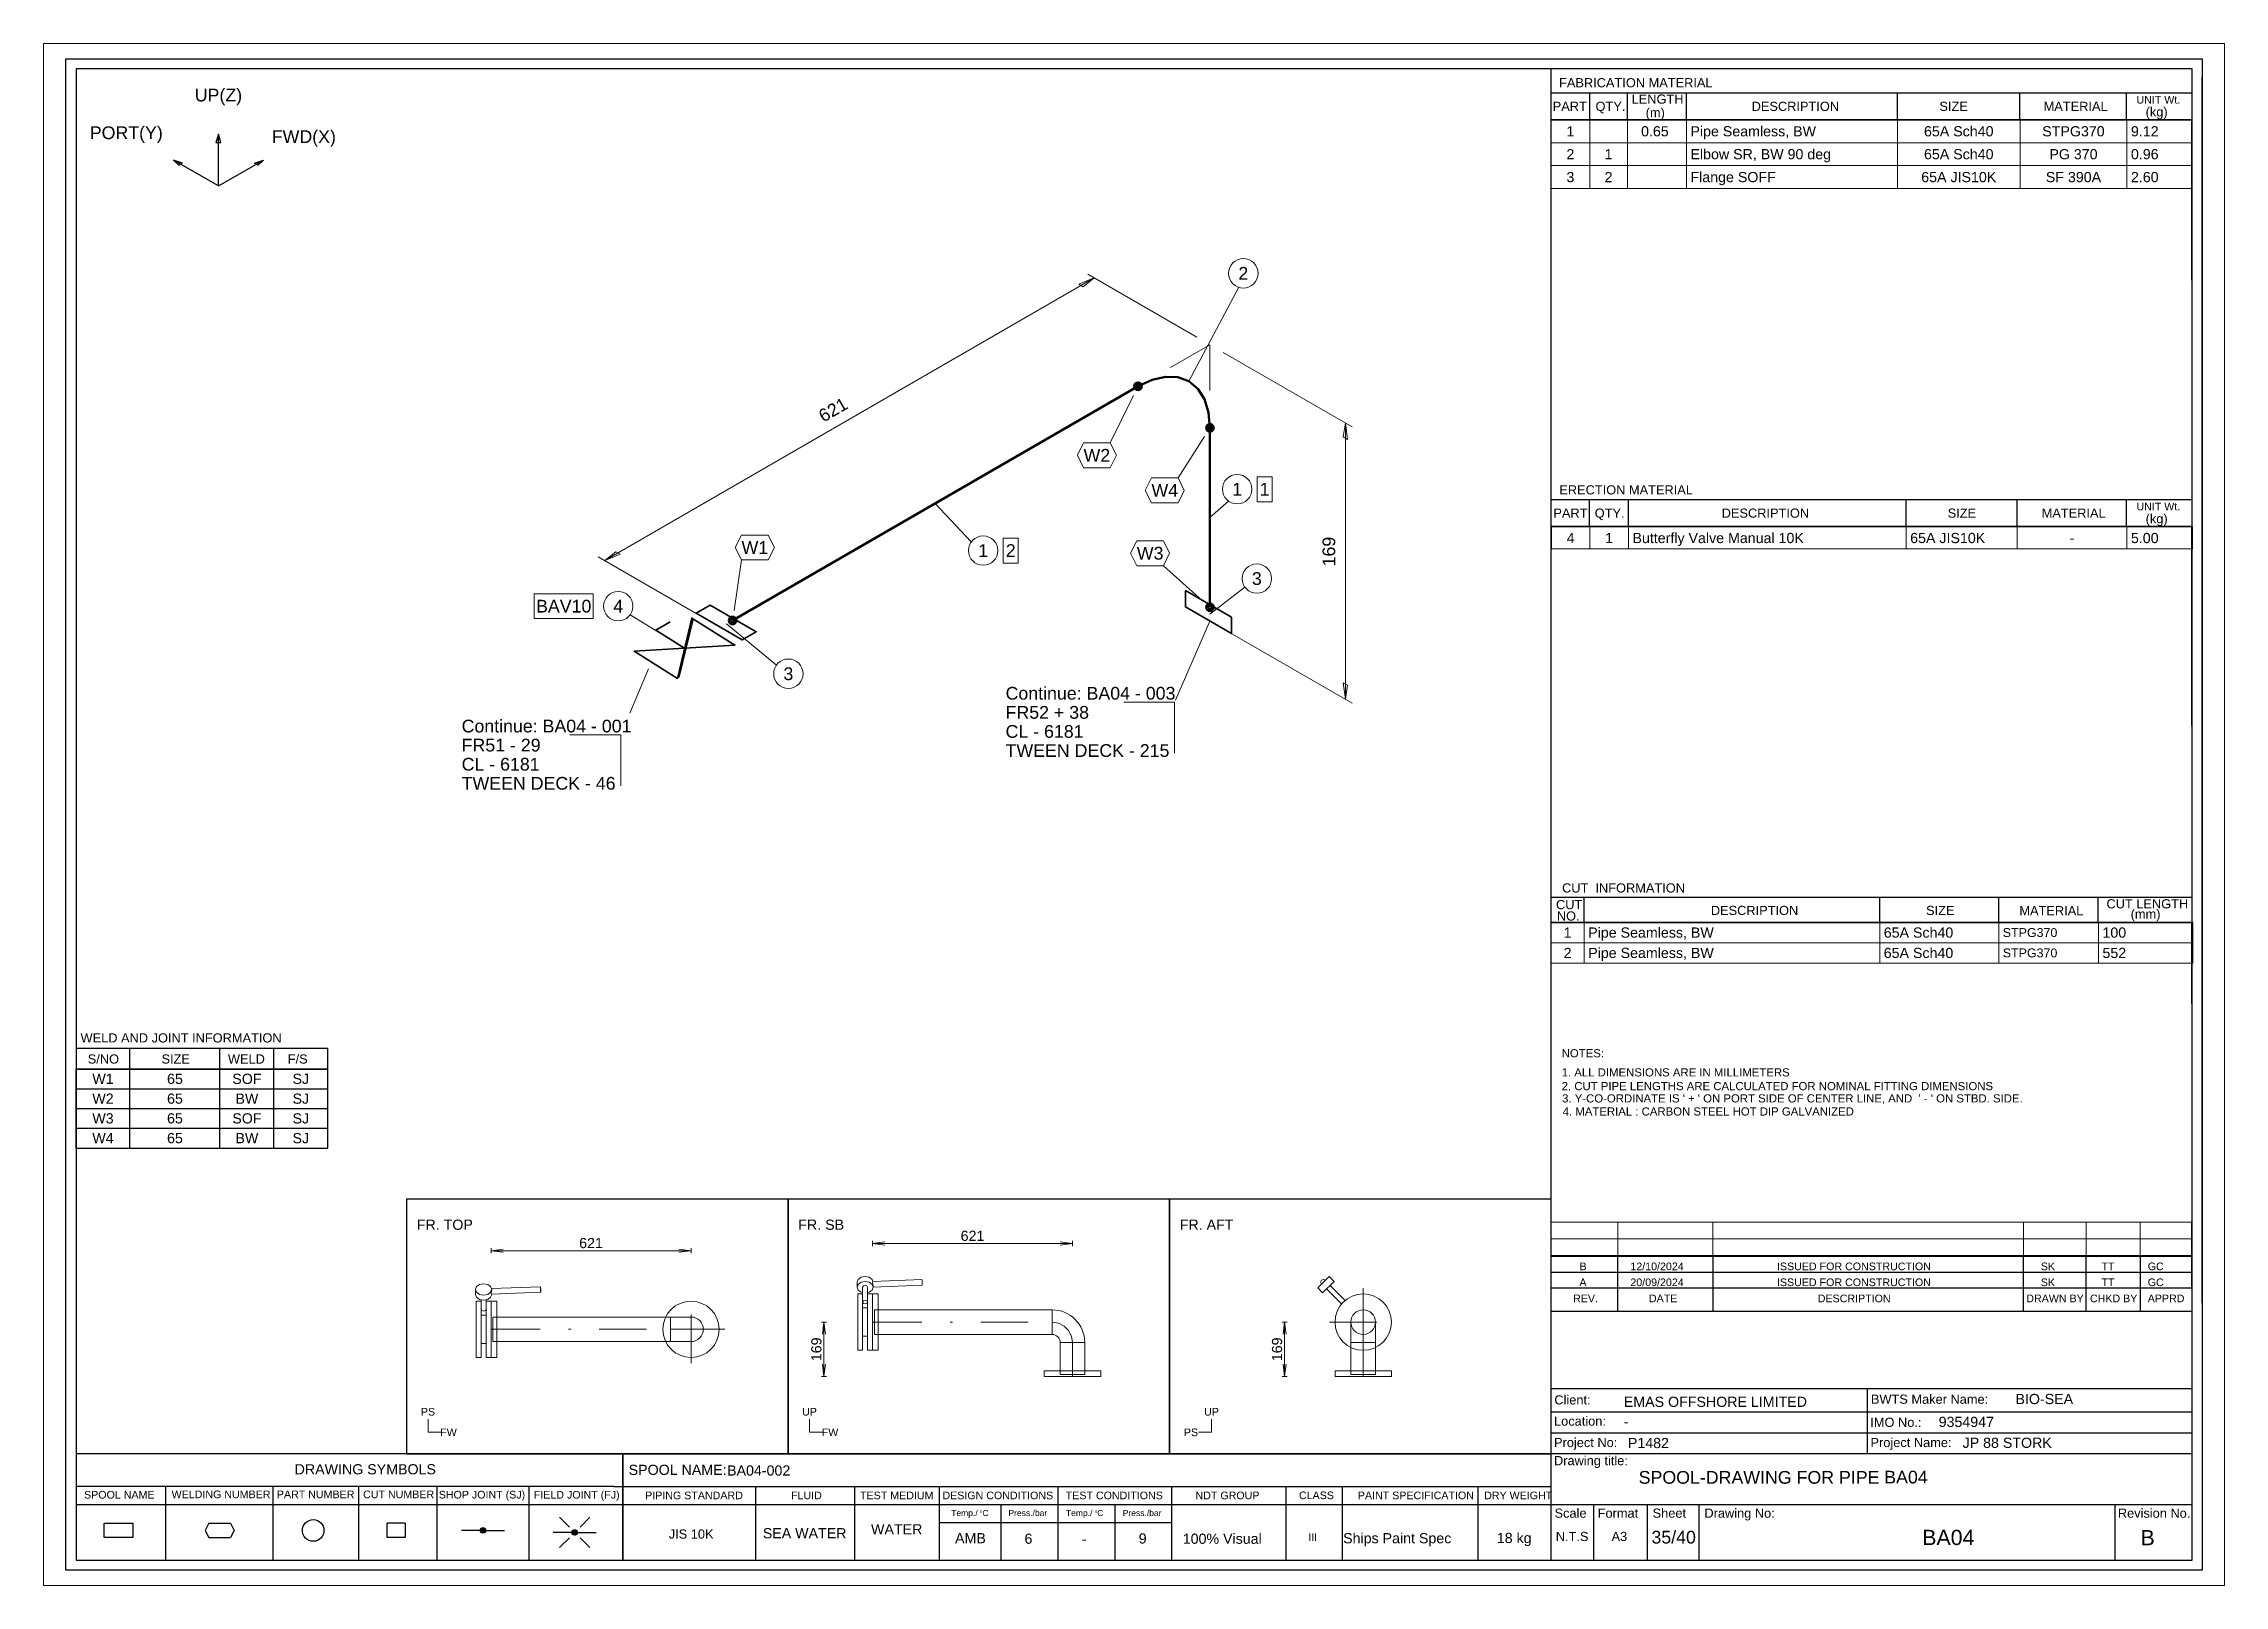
# Paper-space layout 'Layout1' of a CAD drawing. Header units: millimetres. Extents: x -20 to 277, y -7 to 202.
# The model-space entities are those that its viewports show. They can reach past a viewport. Long polylines and large blocks are cut down to what shows.
import ezdxf
from ezdxf.enums import TextEntityAlignment as Align

# ---------------------------------------------------------------- set-up
doc = ezdxf.new("R2010")
doc.units = ezdxf.units.MM
doc.linetypes.add('DOTTED_DASHED5', pattern=[10.0001, 4.444489, -2.666693, 0.222224, -2.666693])
doc.linetypes.add('DOTTED_DASHED6', pattern=[9.99994, 4.444418, -2.666651, 0.222221, -2.666651])
for name, color, linetype in [('FramesFromTables', 40, 'Continuous'), ('I_Coordinates', 11, 'Continuous'), ('I_CutNumbers', 10, 'Continuous'), ('I_Dimensions', 4, 'Continuous'), ('I_OtherComponents', 2, 'Continuous'), ('I_PartNumbers', 9, 'Continuous'), ('I_Pipes', 1, 'Continuous'), ('I_Tags', 8, 'Continuous'), ('SymbolsOnDrawingSheet', 1, 'Continuous'), ('TextFromTables', 2, 'Continuous'), ('TextFromTextBoxes', 2, 'Continuous')]:
    doc.layers.add(name, color=color, linetype=linetype)
doc.styles.add('Cadmatic Default Text', font='arial.ttf')

psp = doc.layouts.get("Layout1")

msp = doc.modelspace()

# ---------------------------------------------------------------- texts
at = {"layer": 'SymbolsOnDrawingSheet', "linetype": 'ByBlock', "lineweight": 25, "style": 'Cadmatic Default Text'}
for s, p in [('UP(Z)', (30, 289.86)), ('PORT(Y)', (11.88, 282.46)), ('FWD(X)', (46.79, 281.7))]:
    msp.add_text(s, height=2.5, dxfattribs=at).set_placement(p, align=Align.MIDDLE_CENTER)
for s, p in [('FR. TOP', (69, 68.9)), ('FR. SB', (144, 68.9)), ('FR. AFT', (219, 68.9))]:
    msp.add_text(s, height=2, dxfattribs=at).set_placement(p, align=Align.TOP_LEFT)
at = {"layer": 'SymbolsOnDrawingSheet', "linetype": 'ByBlock', "lineweight": 13, "style": 'Cadmatic Default Text'}
for p in [(103.25, 64.29), (178.25, 65.71)]:
    msp.add_text('621', height=2, dxfattribs=at).set_placement(p, align=Align.MIDDLE_CENTER)
for p in [(147.55, 43.41), (238.12, 43.41)]:
    msp.add_text('169', height=2, rotation=90, dxfattribs=at).set_placement(p, align=Align.MIDDLE_CENTER)
at = {"layer": 'SymbolsOnDrawingSheet', "linetype": 'ByBlock', "lineweight": 18, "style": 'Cadmatic Default Text'}
for s, p in [('PS', (71.2, 31.14)), ('UP', (146.2, 31.14)), ('UP', (225.24, 31.14)), ('FW', (75.24, 27.1)), ('FW', (150.24, 27.1)), ('PS', (221.2, 27.1))]:
    msp.add_text(s, height=1.5, dxfattribs=at).set_placement(p, align=Align.MIDDLE_CENTER)

# ---------------------------------------------------------------- blocks, each defined once
blk = doc.blocks.new('BA01728716443_BOM_4')
at = {"layer": 'FramesFromTables', "linetype": 'ByBlock', "lineweight": 18}
for p, q in [((292, 285), (418, 285)), ((292, 271.5), (292, 285)), ((292, 271.5), (292, 285)), ((299.6, 271.5), (299.6, 285)), ((299.6, 271.5), (299.6, 285)), ((307, 271.5), (307, 285)), ((307, 271.5), (307, 285)), ((318.6, 271.5), (318.6, 285)), ((318.6, 271.5), (318.6, 285)), ((360.1, 271.5), (360.1, 285)), ((360.1, 271.5), (360.1, 285)), ((384.2, 271.5), (384.2, 285)), ((384.2, 271.5), (384.2, 285)), ((405.2, 271.5), (405.2, 285)), ((405.2, 271.5), (405.2, 285)), ((418, 271.5), (418, 285)), ((292, 280.5), (418, 280.5)), ((292, 276), (418, 276)), ((292, 205), (418.1, 205)), ((292, 200.67), (292, 205)), ((292.1, 200.67), (292.1, 205)), ((299.6, 200.67), (299.6, 205)), ((299.6, 200.67), (299.6, 205)), ((307.2, 200.67), (307.2, 205)), ((307.2, 200.67), (307.2, 205)), ((361.8, 200.67), (361.8, 205)), ((361.8, 200.67), (361.8, 205)), ((383.6, 200.67), (383.6, 205)), ((383.6, 200.67), (383.6, 205)), ((405.2, 200.67), (405.2, 205)), ((405.2, 200.67), (405.2, 205)), ((418, 200.67), (418, 205)), ((292, 127.3), (418.2, 127.3)), ((292, 119.3), (292, 127.3)), ((292, 119.3), (292, 127.3)), ((298.5, 119.3), (298.5, 127.3)), ((298.5, 119.3), (298.5, 127.3)), ((356.6, 119.3), (356.6, 127.3)), ((356.6, 119.3), (356.6, 127.3)), ((380, 119.3), (380, 127.3)), ((380, 119.3), (380, 127.3)), ((399.6, 119.3), (399.6, 127.3)), ((399.6, 119.3), (399.6, 127.3)), ((418, 119.3), (418, 127.3)), ((292, 123.3), (418.2, 123.3)), ((292, 68.4), (418, 68.4)), ((292, 58.6), (292, 68.4)), ((292, 58.6), (292, 68.4)), ((292, 65.13), (418, 65.13)), ((305.1, 58.6), (305.1, 68.4)), ((305.1, 58.6), (305.1, 68.4)), ((323.8, 58.6), (323.8, 68.4)), ((323.8, 58.6), (323.8, 68.4)), ((384.9, 58.6), (384.9, 68.4)), ((384.9, 58.6), (384.9, 68.4)), ((397.2, 58.6), (397.2, 68.4)), ((397.2, 58.6), (397.2, 68.4)), ((407.8, 58.6), (407.8, 68.4)), ((407.8, 58.6), (407.8, 68.4)), ((418, 58.6), (418, 68.4)), ((292, 61.87), (418, 61.87))]:
    blk.add_line(p, q, dxfattribs=at)
at = {"layer": 'FramesFromTables', "linetype": 'ByBlock', "lineweight": -3}
for p, q in [((2, 98.5), (51.5, 98.5)), ((2, 82.96), (2, 98.5)), ((2, 82.96), (2, 98.5)), ((2, 94.62), (51.5, 94.62)), ((12.6, 82.96), (12.6, 98.5)), ((12.6, 82.96), (12.6, 98.5)), ((30.3, 82.96), (30.3, 98.5)), ((30.3, 82.96), (30.3, 98.5)), ((40.9, 82.96), (40.9, 98.5)), ((40.9, 82.96), (40.9, 98.5)), ((51.5, 82.96), (51.5, 98.5)), ((2, 90.73), (51.5, 90.73)), ((2, 86.85), (51.5, 86.85))]:
    blk.add_line(p, q, dxfattribs=at)
at = {"layer": 'FramesFromTables', "linetype": 'ByBlock', "lineweight": 18, "flags": 128}
for points in [[(292, 271.5), (418, 271.5), (418, 285)], [(292, 200.67), (418.1, 200.67), (418.1, 205)], [(292, 119.3), (418.2, 119.3), (418.2, 127.3)], [(292, 58.6), (418, 58.6), (418, 68.4)]]:
    blk.add_lwpolyline(points, dxfattribs=at)
at = {"layer": 'FramesFromTables', "linetype": 'ByBlock', "lineweight": -3, "flags": 128}
blk.add_lwpolyline([(2, 82.96), (51.5, 82.96), (51.5, 98.5)], dxfattribs=at)
at = {"layer": 'TextFromTables', "linetype": 'ByBlock', "lineweight": 13, "style": 'Cadmatic Default Text'}
for s, p in [('1', (295.8, 282.75)), ('2', (295.8, 278.25)), ('3', (295.8, 273.75))]:
    blk.add_text(s, height=2, dxfattribs=at).set_placement(p, align=Align.MIDDLE_CENTER)
at = {"layer": 'TextFromTables', "linetype": 'ByBlock', "lineweight": 25, "style": 'Cadmatic Default Text'}
for s, p in [('0.65 ', (312.8, 282.75)), ('65A Sch40', (372.15, 282.75)), ('STPG370', (394.7, 282.75)), ('1', (303.3, 278.25)), ('65A Sch40', (372.15, 278.25)), ('PG 370', (394.7, 278.25)), ('2', (303.3, 273.75)), ('65A JIS10K', (372.15, 273.75)), ('SF 390A', (394.7, 273.75)), ('4', (295.85, 202.83)), ('1', (303.4, 202.83)), ('-', (394.4, 202.83)), ('1', (295.25, 125.3)), ('2', (295.25, 121.3)), ('W1', (7.3, 96.56)), ('65', (21.45, 96.56)), ('SOF', (35.6, 96.56)), ('SJ', (46.2, 96.56)), ('W2', (7.3, 92.67)), ('65', (21.45, 92.67)), ('BW', (35.6, 92.67)), ('SJ', (46.2, 92.67)), ('W3', (7.3, 88.79)), ('W4', (7.3, 84.91)), ('65', (21.45, 88.79)), ('65', (21.45, 84.91)), ('SOF', (35.6, 88.79)), ('BW', (35.6, 84.91)), ('SJ', (46.2, 88.79)), ('SJ', (46.2, 84.91))]:
    blk.add_text(s, height=2, dxfattribs=at).set_placement(p, align=Align.MIDDLE_CENTER)
for s, height, p in [('Pipe Seamless, BW ', 2, (319.4, 282.75)), ('9.12', 2, (406, 282.75)), ('Elbow SR, BW 90 deg', 2, (319.4, 278.25)), ('0.96', 2, (406, 278.25)), ('Flange SOFF ', 2, (319.4, 273.75)), ('2.60', 2, (406, 273.75)), ('Butterfly Valve Manual 10K ', 2, (308, 202.83)), ('65A JIS10K', 2, (362.6, 202.83)), ('5.00', 2, (406, 202.83)), ('Pipe Seamless, BW', 2, (299.3, 125.3)), ('65A Sch40', 2, (357.4, 125.3)), ('STPG370', 1.75, (380.8, 125.3)), ('100', 2, (400.4, 125.3)), ('Pipe Seamless, BW', 2, (299.3, 121.3)), ('65A Sch40', 2, (357.4, 121.3)), ('STPG370', 1.75, (380.8, 121.3)), ('552', 2, (400.4, 121.3))]:
    blk.add_text(s, height=height, dxfattribs=at).set_placement(p, align=Align.MIDDLE_LEFT)
at = {"layer": 'TextFromTextBoxes', "linetype": 'ByBlock', "lineweight": -3, "style": 'Cadmatic Default Text'}
for s, p in [('BIO-SEA', (383.3, 33.65)), ('EMAS OFFSHORE LIMITED', (306.3, 33.1)), ('9354947', (368.2, 29.15)), ('-', (306.3, 29.2)), ('P1482', (307.1, 25)), ('JP 88 STORK', (372.9, 25.05)), ('BA04-002', (130, 19.6))]:
    blk.add_text(s, height=2, dxfattribs=at).set_placement(p, align=Align.MIDDLE_LEFT)
at = {"layer": 'TextFromTextBoxes', "linetype": 'ByBlock', "lineweight": 25, "style": 'Cadmatic Default Text'}
blk.add_text('BA04', height=2.5, dxfattribs=at).set_placement((357.5, 18.3), align=Align.MIDDLE_LEFT)
at = {"layer": 'TextFromTextBoxes', "linetype": 'ByBlock', "lineweight": -3, "style": 'Cadmatic Default Text'}
for s, height, p in [('WATER', 2, (163.35, 8.05)), ('SEA WATER', 2, (145.25, 7.28)), ('AMB', 2, (177.85, 6.3)), ('6', 2, (189.25, 6.2)), ('-', 2, (200.2, 6.15)), ('9', 2, (211.7, 6.25)), ('100% Visual', 2, (227.35, 6.2)), ('Ships Paint Spec', 2, (261.75, 6.3)), ('18 kg', 2, (284.75, 6.35)), ('35/40', 2.5, (316.1, 6.5))]:
    blk.add_text(s, height=height, dxfattribs=at).set_placement(p, align=Align.MIDDLE_CENTER)
at = {"layer": 'TextFromTextBoxes', "linetype": 'ByBlock', "lineweight": 25, "style": 'Cadmatic Default Text'}
blk.add_text('BA04', height=3, dxfattribs=at).set_placement((370.1, 6.45), align=Align.MIDDLE_CENTER)
blk = doc.blocks.new('SEDS_SPOOL_FORMAT_Gol_4')
at = {"layer": 'SymbolsOnDrawingSheet', "linetype": 'ByBlock', "lineweight": -3, "flags": 128}
for points in [[(0, 297), (420, 297), (420, 0), (0, 0), (0, 297)], [(418.01, 295.01), (2, 295.01)], [(2, 295.01), (2, 2)], [(292.02, 50.91), (292.02, 295.01)], [(418.01, 2), (418.01, 295.01)], [(420, 52.53), (420, 293.46)], [(420, 52.53), (420, 293.46)], [(292.02, 290.3), (418.01, 290.3)], [(292.02, 284.66), (292.02, 288.77)], [(299.59, 285.01), (299.59, 290.3)], [(307.02, 285.01), (307.02, 290.3)], [(318.61, 285.01), (318.61, 290.3)], [(360.08, 285.01), (360.08, 290.3)], [(384.18, 285.01), (384.18, 290.3)], [(405.15, 285.01), (405.15, 290.3)], [(405.15, 285.01), (405.15, 290.3)], [(292, 285), (418, 285)], [(292, 253.5), (292, 285)], [(292, 253.5), (292, 285)], [(292.02, 285.01), (418.01, 285.01)], [(418.01, 285.01), (292.02, 285.01)], [(418, 253.5), (418, 285)], [(292.02, 210.38), (418.01, 210.38)], [(299.57, 205.08), (299.57, 210.38)], [(307.21, 205.08), (307.21, 210.38)], [(361.83, 205.03), (361.83, 210.38)], [(383.61, 205.08), (383.61, 210.38)], [(405.15, 205.17), (405.15, 210.38)], [(292.02, 205.08), (292.02, 209.18)], [(292.02, 205.08), (418.01, 205.08)], [(292.02, 186.7), (292.02, 205.08)], [(292.02, 186.7), (292.02, 205.08)], [(418.01, 205.08), (292.02, 205.08)], [(418, 166), (418, 205)], [(292.02, 132.23), (418.01, 132.23)], [(292.02, 127.3), (292.02, 131.41)], [(298.48, 127.3), (298.48, 132.23)], [(356.6, 127.3), (356.6, 132.23)], [(380.01, 127.3), (380.01, 132.23)], [(399.56, 127.3), (399.56, 132.23)], [(292.02, 127.3), (418.01, 127.3)], [(418.01, 127.3), (292.02, 127.3)], [(418, 111.3), (418, 127.3)], [(2, 102.57), (51.49, 102.57)], [(12.6, 98.45), (12.6, 102.57)], [(30.28, 98.45), (30.28, 102.57)], [(40.88, 98.45), (40.88, 102.57)], [(51.49, 98.45), (51.49, 102.57)], [(2, 98.5), (51.5, 98.5)], [(2, 98.5), (51.5, 98.5)], [(51.49, 98.47), (2, 98.47)], [(2, 98.45), (51.49, 98.45)], [(292.02, 52.57), (292.02, 66.5)], [(292.02, 52.57), (292.02, 66.5)], [(418, 55.4), (418, 68.5)], [(292.02, 61.73), (418.01, 61.73)], [(305.1, 50.91), (305.1, 61.73)], [(323.84, 50.91), (323.84, 61.73)], [(384.91, 50.91), (384.91, 61.73)], [(397.21, 50.91), (397.21, 61.73)], [(407.86, 50.91), (407.86, 61.73)], [(292.02, 58.6), (418.01, 58.6)], [(292.02, 55.47), (418.01, 55.47)], [(292.02, 50.91), (418.01, 50.91)], [(292.02, 2), (292.02, 50.91)], [(292.02, 35.73), (418.01, 35.73)], [(354.24, 22.93), (354.24, 35.73)], [(292.02, 31.13), (418.01, 31.13)], [(292.02, 27.03), (418.01, 27.03)], [(2, 22.93), (107.74, 22.93)], [(107.74, 22.93), (292.02, 22.93)], [(109.52, 22.93), (109.52, 2)], [(109.52, 2), (109.52, 22.93)], [(292.02, 22.93), (418.01, 22.93)], [(107.74, 16.45), (2, 16.45)], [(2, 12.91), (292.02, 12.91)], [(19.62, 16.45), (19.62, 2)], [(40.69, 16.45), (40.69, 2)], [(57.56, 16.45), (57.56, 2)], [(72.95, 16.45), (72.95, 2)], [(91.02, 16.45), (91.02, 2)], [(107.74, 16.45), (292.02, 16.45)], [(135.58, 16.45), (135.58, 2)], [(155.03, 16.45), (155.03, 2)], [(171.67, 16.45), (171.67, 2)], [(183.82, 12.91), (183.82, 2)], [(195.02, 16.45), (195.02, 2)], [(206.21, 12.91), (206.21, 2)], [(217.4, 16.45), (217.4, 2)], [(239.85, 16.45), (239.85, 2)], [(250.91, 16.34), (250.91, 2)], [(277.59, 16.45), (277.59, 2)], [(292.02, 12.91), (418.01, 12.91)], [(300.39, 2), (300.39, 12.91)], [(310.96, 2), (310.96, 12.91)], [(321.13, 2), (321.13, 12.91)], [(402.9, 2), (402.9, 12.91)], [(13.2, 6.41), (7.55, 6.41), (7.55, 9.23), (13.2, 9.23)], [(13.2, 9.23), (13.2, 6.41)], [(28.12, 9.23), (27.42, 7.82)], [(28.12, 9.23), (32.36, 9.23)], [(32.36, 9.23), (33.07, 7.82)], [(66.68, 9.23), (66.68, 6.41), (63.15, 6.41), (63.15, 9.23)], [(66.68, 9.23), (63.15, 9.23)], [(99, 8.47), (97.06, 10.41)], [(101.09, 8.47), (103.03, 10.41)], [(171.67, 9.37), (217.4, 9.37)], [(171.67, 9.37), (217.4, 9.37)], [(27.42, 7.82), (28.12, 6.41)], [(28.12, 6.41), (32.36, 6.41)], [(33.07, 7.82), (32.36, 6.41)], [(81.48, 7.82), (77.79, 7.82)], [(81.49, 7.78), (82.04, 8.32)], [(81.51, 7.9), (81.93, 8.32)], [(81.52, 7.7), (82.14, 8.32)], [(81.55, 7.62), (82.22, 8.29)], [(81.56, 8.06), (81.76, 8.26)], [(81.57, 7.54), (82.28, 8.25)], [(81.62, 7.48), (82.34, 8.2)], [(81.68, 7.44), (82.4, 8.16)], [(81.74, 7.39), (82.45, 8.1)], [(81.8, 7.35), (82.48, 8.02)], [(81.88, 7.32), (82.5, 7.94)], [(81.98, 7.32), (82.53, 7.86)], [(82.09, 7.32), (82.52, 7.75)], [(82.24, 7.36), (82.47, 7.59)], [(82.54, 7.82), (86.24, 7.82)], [(99.51, 7.42), (95.82, 7.42)], [(99, 6.38), (97.06, 4.44)], [(99.53, 7.47), (99.99, 7.93)], [(99.53, 7.37), (100.1, 7.93)], [(99.56, 7.29), (100.2, 7.93)], [(99.58, 7.62), (99.88, 7.93)], [(99.58, 7.21), (100.27, 7.89)], [(99.61, 7.13), (100.33, 7.84)], [(99.67, 7.08), (100.39, 7.8)], [(99.73, 7.03), (100.45, 7.75)], [(99.79, 6.99), (100.49, 7.69)], [(99.85, 6.94), (100.52, 7.61)], [(99.94, 6.92), (100.54, 7.53)], [(100.04, 6.92), (100.57, 7.45)], [(100.15, 6.92), (100.54, 7.31)], [(100.38, 7.04), (100.49, 7.15)], [(100.57, 7.42), (104.27, 7.42)], [(101.09, 6.38), (103.03, 4.44)], [(2, 2), (418.01, 2)]]:
    blk.add_lwpolyline(points, dxfattribs=at)
at = {"layer": 'SymbolsOnDrawingSheet', "linetype": 'ByBlock', "lineweight": -3}
for centre, radius in [((48.63, 7.82), 2.12), ((82.01, 7.82), 0.53), ((100.04, 7.42), 0.53)]:
    blk.add_circle(centre, radius, dxfattribs=at)
at = {"layer": 'SymbolsOnDrawingSheet', "linetype": 'ByBlock', "lineweight": -3, "style": 'Cadmatic Default Text'}
for s, height, p in [('FABRICATION MATERIAL', 1.8, (293.57, 293.19)), ('PART', 1.8, (292.32, 288.55)), ('QTY.', 1.8, (300.74, 288.55)), ('LENGTH', 1.8, (307.84, 289.97)), ('DESCRIPTION', 1.8, (331.43, 288.55)), ('SIZE', 1.8, (368.34, 288.55)), ('MATERIAL', 1.8, (388.84, 288.55)), ('UNIT Wt.', 1.5, (407.08, 289.7)), (' (kg)', 1.8, (408.19, 287.46)), ('ERECTION MATERIAL', 1.8, (293.62, 213.19)), ('PART', 1.8, (292.45, 208.62)), ('QTY.', 1.8, (300.58, 208.62)), ('DESCRIPTION', 1.8, (325.54, 208.62)), ('SIZE', 1.8, (369.97, 208.62)), ('MATERIAL', 1.8, (388.45, 208.62)), ('UNIT Wt.', 1.5, (407.08, 209.77)), (' (kg)', 1.8, (408.19, 207.53)), ('CUT  INFORMATION', 1.8, (294.16, 134.97)), ('CUT ', 1.8, (292.97, 131.7)), ('NO.', 1.8, (293.13, 129.46)), ('DESCRIPTION', 1.8, (323.41, 130.55)), ('SIZE', 1.8, (365.72, 130.55)), ('MATERIAL', 1.8, (384.07, 130.5)), ('CUT LENGTH', 1.8, (401.19, 131.85)), ('(mm)', 1.8, (405.94, 129.85)), ('WELD AND JOINT INFORMATION', 1.8, (2.89, 105.5)), ('S/NO', 1.8, (4.31, 101.36)), ('SIZE', 1.8, (18.81, 101.36)), ('WELD', 1.8, (31.86, 101.36)), ('F/S', 1.8, (43.63, 101.36)), ('SPOOL-DRAWING FOR PIPE', 2.5, (309.22, 19.5))]:
    blk.add_text(s, height=height, dxfattribs=at).set_placement(p, align=Align.TOP_LEFT)
for s, height, p in [('(m)', 1.8, (310.6, 285.51)), ('Client:', 1.8, (292.64, 32.58)), ('BWTS Maker Name:', 1.8, (354.88, 32.71)), ('Location:', 1.8, (292.58, 28.41)), ('Project No:', 1.8, (292.58, 24.2)), ('IMO No.:', 1.8, (354.76, 28.17)), ('Project Name:', 1.8, (354.8, 24.2)), ('Drawing title:', 1.8, (292.57, 20.64)), ('DRAWING SYMBOLS', 2, (44.98, 18.84)), ('Temp./  C   ', 1.2, (174.06, 10.65)), ('0', 0.53, (179.71, 11.25)), ('Press./bar', 1.2, (185.31, 10.65)), ('Temp./  C   ', 1.2, (196.61, 10.65)), ('0', 0.53, (202.37, 11.25)), ('Press./bar', 1.2, (207.78, 10.65)), ('Scale', 1.8, (292.68, 10.32)), ('Format', 1.8, (301.16, 10.32)), ('Sheet', 1.8, (311.96, 10.32)), ('Drawing No:', 1.8, (322.14, 10.32)), ('Revision No.', 1.8, (403.43, 10.32)), ('N.T.S', 1.8, (292.92, 5.74)), ('A3', 1.8, (303.89, 5.74))]:
    blk.add_text(s, height=height, dxfattribs=at).set_placement(p)
for s, height, p in [('1. ALL DIMENSIONS ARE IN MILLIMETERS', 1.6, (294.08, 97.83)), ('NOTES:', 1.6, (294.08, 101.59)), ('2. CUT PIPE LENGTHS ARE CALCULATED FOR NOMINAL FITTING DIMENSIONS', 1.6, (294.08, 95.13)), ("3. Y-CO-ORDINATE IS ' + ' ON PORT SIDE OF CENTER LINE, AND  ' - ' ON STBD. SIDE.", 1.6, (294.16, 92.72)), ('4. MATERIAL : CARBON STEEL HOT DIP GALVANIZED', 1.6, (294.28, 90.15)), ('B', 1.5, (297.58, 59.71)), ('12/10/2024', 1.5, (307.59, 59.71)), ('ISSUED FOR CONSTRUCTION', 1.5, (336.41, 59.71)), ('SK', 1.5, (388.28, 59.71)), ('TT', 1.5, (400.21, 59.71)), ('GC', 1.5, (409.3, 59.71)), ('A', 1.5, (297.58, 56.58)), ('20/09/2024', 1.5, (307.59, 56.58)), ('ISSUED FOR CONSTRUCTION', 1.5, (336.41, 56.58)), ('SK', 1.5, (388.28, 56.58)), ('TT', 1.5, (400.21, 56.58)), ('GC', 1.5, (409.3, 56.58)), ('REV.', 1.5, (296.32, 53.41)), ('DATE', 1.5, (311.24, 53.41)), ('DESCRIPTION', 1.5, (344.43, 53.41)), ('DRAWN BY', 1.5, (385.43, 53.41)), ('CHKD BY', 1.5, (397.94, 53.41)), ('APPRD', 1.5, (409.3, 53.41)), ('SPOOL NAME:', 2, (110.65, 19.73)), ('SPOOL NAME', 1.5, (3.58, 14.83)), ('WELDING NUMBER', 1.5, (20.79, 14.91)), ('PART NUMBER', 1.5, (41.48, 14.91)), ('CUT NUMBER', 1.5, (58.44, 14.91)), ('SHOP JOINT (SJ)', 1.5, (73.31, 14.85)), ('FIELD JOINT (FJ)', 1.5, (92, 14.83)), ('PIPING STANDARD', 1.5, (113.89, 14.7)), ('FLUID', 1.5, (142.57, 14.7)), ('TEST MEDIUM', 1.5, (156.14, 14.7)), ('DESIGN CONDITIONS', 1.5, (172.34, 14.7)), ('TEST CONDITIONS', 1.5, (196.58, 14.7)), ('NDT GROUP', 1.5, (222.09, 14.7)), ('CLASS', 1.5, (242.43, 14.72)), ('PAINT SPECIFICATION', 1.5, (254.01, 14.7)), ('DRY WEIGHT', 1.5, (278.84, 14.7)), ('JIS 10K', 1.8, (118.53, 7.12)), ('III', 1.5, (244.26, 6.51)), ('B', 3, (407.89, 6.4))]:
    blk.add_text(s, height=height, dxfattribs=at).set_placement(p, align=Align.MIDDLE_LEFT)
blk = doc.blocks.new('BA01728716443_PRT_9_3')
at = {"layer": 'I_OtherComponents', "linetype": 'ByBlock', "lineweight": 35}
blk.add_line((68.51, 152.11), (71.34, 163.62), dxfattribs=at)
at = {"layer": 'I_OtherComponents', "linetype": 'ByBlock', "lineweight": 35, "flags": 128}
for points in [[(63.98, 154.61), (59.75, 157.27), (79.54, 158.48), (71.06, 163.8), (68.22, 151.95), (63.98, 154.61)], [(69.64, 157.87), (63.99, 161.42), (66.82, 163.06)]]:
    blk.add_lwpolyline(points, dxfattribs=at)
at = {"layer": 'I_OtherComponents', "flags": 1}
blk.add_attdef('ValvePos', (69.64, 157.87), '', height=2.5, dxfattribs=at)
blk = doc.blocks.new('BA01728716443_PRT_10_3')
at = {"layer": 'I_OtherComponents', "linetype": 'ByBlock', "lineweight": 35, "flags": 128}
blk.add_lwpolyline([(74.68, 166.34), (71.9, 164.73), (80.95, 159.51), (83.74, 161.11), (74.68, 166.34)], dxfattribs=at)
at = {"layer": 'I_OtherComponents', "linetype": 'ByBlock', "lineweight": 50}
for radius in [0.75, 0.375]:
    blk.add_circle((79.07, 163.32), radius, dxfattribs=at)
blk = doc.blocks.new('BA01728716443_PRT_11_3')
at = {"layer": 'I_Pipes', "linetype": 'ByBlock', "lineweight": 50}
blk.add_line((79.07, 163.32), (158.79, 209.34), dxfattribs=at)
blk = doc.blocks.new('BA01728716443_PRT_12_3')
at = {"layer": 'I_Pipes', "linetype": 'ByBlock', "lineweight": 0}
for q in [(165.15, 213.02), (172.93, 208.53)]:
    blk.add_line((172.93, 217.51), q, dxfattribs=at)
at = {"layer": 'I_Pipes', "linetype": 'ByBlock', "lineweight": 50, "flags": 128}
blk.add_lwpolyline([(158.79, 209.34), (161.55, 210.62), (164.2, 211.22), (166.64, 211.13), (168.79, 210.33), (170.55, 208.87), (171.85, 206.81), (172.66, 204.21), (172.93, 201.18)], dxfattribs=at)
at = {"layer": 'I_Pipes', "linetype": 'ByBlock', "lineweight": 50}
for centre, radius in [((158.79, 209.34), 0.75), ((158.79, 209.34), 0.375), ((172.93, 201.18), 0.75), ((172.93, 201.18), 0.375)]:
    blk.add_circle(centre, radius, dxfattribs=at)
blk = doc.blocks.new('BA01728716443_PRT_13_3')
at = {"layer": 'I_Pipes', "linetype": 'ByBlock', "lineweight": 50}
blk.add_line((172.93, 201.18), (172.93, 165.93), dxfattribs=at)
blk = doc.blocks.new('BA01728716443_PRT_14_3')
at = {"layer": 'I_OtherComponents', "linetype": 'ByBlock', "lineweight": 35, "flags": 128}
blk.add_lwpolyline([(168.12, 169.2), (168.12, 165.99), (177.17, 160.76), (177.17, 163.97), (168.12, 169.2)], dxfattribs=at)
at = {"layer": 'I_OtherComponents', "linetype": 'ByBlock', "lineweight": 50}
for radius in [0.75, 0.375]:
    blk.add_circle((172.93, 165.93), radius, dxfattribs=at)
blk = doc.blocks.new('BA01728716443_DIM_0_3')
at = {"layer": 'I_Dimensions', "linetype": 'ByBlock', "lineweight": 0}
for p, q in [((53.98, 175.08), (150.2, 230.63)), ((148.9, 231.38), (170.33, 219.01)), ((74.11, 163.46), (52.68, 175.83))]:
    blk.add_line(p, q, dxfattribs=at)
at = {"layer": 'I_Dimensions', "linetype": 'ByBlock', "lineweight": 0, "flags": 128}
for points in [[(150.2, 230.63), (148.03, 228.88), (147.17, 229.38), (150.2, 230.63)], [(53.98, 175.08), (57.01, 176.33), (56.14, 176.83), (53.98, 175.08)]]:
    blk.add_lwpolyline(points, dxfattribs=at)
at = {"layer": 'I_Dimensions', "linetype": 'ByBlock', "lineweight": 0, "style": 'Cadmatic Default Text'}
blk.add_text('621', height=2.5, rotation=30, dxfattribs=at).set_placement((98.84, 204.73), align=Align.MIDDLE_CENTER)
blk = doc.blocks.new('BA01728716443_DIM_1_3')
at = {"layer": 'I_Dimensions', "linetype": 'ByBlock', "lineweight": 0}
for p, q in [((200.86, 201.38), (175.53, 216.01)), ((199.56, 147.84), (199.56, 202.13)), ((175.53, 161.71), (200.86, 147.09))]:
    blk.add_line(p, q, dxfattribs=at)
at = {"layer": 'I_Dimensions', "linetype": 'ByBlock', "lineweight": 0, "flags": 128}
for points in [[(199.56, 202.13), (199.99, 198.88), (199.13, 199.38), (199.56, 202.13)], [(199.56, 147.84), (199.99, 150.59), (199.13, 151.09), (199.56, 147.84)]]:
    blk.add_lwpolyline(points, dxfattribs=at)
at = {"layer": 'I_Dimensions', "linetype": 'ByBlock', "lineweight": 0, "style": 'Cadmatic Default Text'}
blk.add_text('169', height=2.5, rotation=90, dxfattribs=at).set_placement((196.31, 176.86), align=Align.MIDDLE_CENTER)
blk = doc.blocks.new('BA01728716443_CRD_0_3')
at = {"layer": 'I_Coordinates', "linetype": 'ByBlock', "lineweight": 0}
blk.add_line((166.14, 147.66), (172.93, 163.21), dxfattribs=at)
at = {"layer": 'I_Coordinates', "linetype": 'ByBlock', "lineweight": 0, "flags": 128}
blk.add_lwpolyline([(165.97, 137.27), (165.97, 147.27), (155.97, 147.27)], dxfattribs=at)
at = {"layer": 'I_Coordinates', "linetype": 'ByBlock', "lineweight": 0, "style": 'Cadmatic Default Text'}
for s, p in [('Continue: BA04 - 003', (132.75, 150.27)), ('FR52 + 38', (132.75, 146.52)), ('CL - 6181', (132.75, 142.77)), ('TWEEN DECK - 215', (132.75, 139.02))]:
    blk.add_text(s, height=2.5, dxfattribs=at).set_placement(p, align=Align.TOP_LEFT)
blk = doc.blocks.new('BA01728716443_CRD_1_3')
at = {"layer": 'I_Coordinates', "linetype": 'ByBlock', "lineweight": 0}
blk.add_line((58.88, 145.08), (62.57, 153.79), dxfattribs=at)
at = {"layer": 'I_Coordinates', "linetype": 'ByBlock', "lineweight": 0, "flags": 128}
blk.add_lwpolyline([(57.08, 130.83), (57.08, 140.83), (47.08, 140.83)], dxfattribs=at)
at = {"layer": 'I_Coordinates', "linetype": 'ByBlock', "lineweight": 0, "style": 'Cadmatic Default Text'}
for s, p in [('Continue: BA04 - 001', (25.81, 143.83)), ('FR51 - 29', (25.81, 140.08)), ('CL - 6181', (25.81, 136.33)), ('TWEEN DECK - 46', (25.81, 132.58))]:
    blk.add_text(s, height=2.5, dxfattribs=at).set_placement(p, align=Align.TOP_LEFT)
blk = doc.blocks.new('BA01728716443_PTN_0_3')
at = {"layer": 'I_PartNumbers', "linetype": 'ByBlock', "lineweight": 0}
blk.add_line((58.94, 164.44), (69.64, 157.87), dxfattribs=at)
blk.add_circle((56.6, 166.14), 2.89, dxfattribs=at)
at = {"layer": 'I_PartNumbers', "linetype": 'ByBlock', "lineweight": 0, "style": 'Cadmatic Default Text'}
blk.add_text('4', height=2.5, dxfattribs=at).set_placement((56.6, 166.14), align=Align.MIDDLE_CENTER)
blk = doc.blocks.new('BA01728716443_PTN_1_3')
at = {"layer": 'I_PartNumbers', "linetype": 'ByBlock', "lineweight": 0}
blk.add_line((87.71, 154.56), (77.89, 162.64), dxfattribs=at)
blk.add_circle((90.05, 152.86), 2.89, dxfattribs=at)
at = {"layer": 'I_PartNumbers', "linetype": 'ByBlock', "lineweight": 0, "style": 'Cadmatic Default Text'}
blk.add_text('3', height=2.5, dxfattribs=at).set_placement((90.05, 152.86), align=Align.MIDDLE_CENTER)
blk = doc.blocks.new('BA01728716443_PTN_2_3')
at = {"layer": 'I_PartNumbers', "linetype": 'ByBlock', "lineweight": 0}
blk.add_line((126.01, 178.76), (118.93, 186.33), dxfattribs=at)
blk.add_circle((128.35, 177.06), 2.89, dxfattribs=at)
at = {"layer": 'I_PartNumbers', "linetype": 'ByBlock', "lineweight": 0, "style": 'Cadmatic Default Text'}
blk.add_text('1', height=2.5, dxfattribs=at).set_placement((128.35, 177.06), align=Align.MIDDLE_CENTER)
blk = doc.blocks.new('BA01728716443_PTN_3_3')
at = {"layer": 'I_PartNumbers', "linetype": 'ByBlock', "lineweight": 0}
blk.add_line((178.59, 228.79), (168.79, 210.33), dxfattribs=at)
blk.add_circle((179.49, 231.54), 2.89, dxfattribs=at)
at = {"layer": 'I_PartNumbers', "linetype": 'ByBlock', "lineweight": 0, "style": 'Cadmatic Default Text'}
blk.add_text('2', height=2.5, dxfattribs=at).set_placement((179.49, 231.54), align=Align.MIDDLE_CENTER)
blk = doc.blocks.new('BA01728716443_PTN_4_3')
at = {"layer": 'I_PartNumbers', "linetype": 'ByBlock', "lineweight": 0}
blk.add_line((176.58, 186.78), (172.93, 183.55), dxfattribs=at)
blk.add_circle((178.28, 189.12), 2.89, dxfattribs=at)
at = {"layer": 'I_PartNumbers', "linetype": 'ByBlock', "lineweight": 0, "style": 'Cadmatic Default Text'}
blk.add_text('1', height=2.5, dxfattribs=at).set_placement((178.28, 189.12), align=Align.MIDDLE_CENTER)
blk = doc.blocks.new('BA01728716443_PTN_5_3')
at = {"layer": 'I_PartNumbers', "linetype": 'ByBlock', "lineweight": 0}
blk.add_line((179.81, 169.86), (172.93, 164.57), dxfattribs=at)
blk.add_circle((182.15, 171.56), 2.89, dxfattribs=at)
at = {"layer": 'I_PartNumbers', "linetype": 'ByBlock', "lineweight": 0, "style": 'Cadmatic Default Text'}
blk.add_text('3', height=2.5, dxfattribs=at).set_placement((182.15, 171.56), align=Align.MIDDLE_CENTER)
blk = doc.blocks.new('BA01728716443_CUT_6_3')
at = {"layer": 'I_CutNumbers', "linetype": 'ByBlock', "lineweight": 0, "flags": 128}
blk.add_lwpolyline([(135.23, 174.61), (135.23, 179.51), (132.29, 179.51), (132.29, 174.61), (135.23, 174.61)], dxfattribs=at)
at = {"layer": 'I_CutNumbers', "linetype": 'ByBlock', "lineweight": 0, "style": 'Cadmatic Default Text'}
blk.add_text('2', height=2.5, dxfattribs=at).set_placement((133.76, 177.06), align=Align.MIDDLE_CENTER)
blk = doc.blocks.new('BA01728716443_CUT_7_3')
at = {"layer": 'I_CutNumbers', "linetype": 'ByBlock', "lineweight": 0, "flags": 128}
blk.add_lwpolyline([(185.16, 186.67), (185.16, 191.57), (182.22, 191.57), (182.22, 186.67), (185.16, 186.67)], dxfattribs=at)
at = {"layer": 'I_CutNumbers', "linetype": 'ByBlock', "lineweight": 0, "style": 'Cadmatic Default Text'}
blk.add_text('1', height=2.5, dxfattribs=at).set_placement((183.69, 189.12), align=Align.MIDDLE_CENTER)
blk = doc.blocks.new('BA01728716443_vpo_8_3')
at = {"layer": 'I_Tags', "linetype": 'ByBlock', "lineweight": 0, "flags": 128}
blk.add_lwpolyline([(51.69, 163.69), (51.69, 168.58), (40.08, 168.58), (40.08, 163.69), (51.69, 163.69)], dxfattribs=at)
at = {"layer": 'I_Tags', "linetype": 'ByBlock', "lineweight": 0, "style": 'Cadmatic Default Text'}
blk.add_text('BAV10', height=2.5, dxfattribs=at).set_placement((45.88, 166.14), align=Align.MIDDLE_CENTER)
blk = doc.blocks.new('Pi_Weld_0')
at = {"layer": 'I_Tags', "linetype": 'ByBlock', "lineweight": 0, "flags": 128}
for points in [[(-2.62, 2.45), (-3.84, 0)], [(-3.84, 0), (-2.62, -2.45)], [(2.62, 2.45), (-2.62, 2.45)], [(3.84, 0), (2.62, 2.45)], [(2.62, -2.45), (3.84, 0)], [(-2.62, -2.45), (-4.09, -12.37)], [(-2.62, -2.45), (2.62, -2.45)]]:
    blk.add_lwpolyline(points, dxfattribs=at)
at = {"layer": 'I_Tags', "linetype": 'ByBlock', "lineweight": 0, "style": 'Cadmatic Default Text'}
blk.add_text('W1', height=2.5, dxfattribs=at).set_placement((0, 0), align=Align.MIDDLE_CENTER)
blk = doc.blocks.new('Pi_Weld_1')
at = {"layer": 'I_Tags', "linetype": 'ByBlock', "lineweight": 0, "flags": 128}
for points in [[(2.62, 2.45), (7.19, 11.77)], [(-2.62, 2.45), (-3.84, 0)], [(-3.84, 0), (-2.62, -2.45)], [(2.62, 2.45), (-2.62, 2.45)], [(3.84, 0), (2.62, 2.45)], [(2.62, -2.45), (3.84, 0)], [(-2.62, -2.45), (2.62, -2.45)]]:
    blk.add_lwpolyline(points, dxfattribs=at)
at = {"layer": 'I_Tags', "linetype": 'ByBlock', "lineweight": 0, "style": 'Cadmatic Default Text'}
blk.add_text('W2', height=2.5, dxfattribs=at).set_placement((0, 0), align=Align.MIDDLE_CENTER)
blk = doc.blocks.new('Pi_Weld_2')
at = {"layer": 'I_Tags', "linetype": 'ByBlock', "lineweight": 0, "flags": 128}
for points in [[(2.62, 2.45), (7.8, 10.6)], [(-2.62, 2.45), (-3.84, 0)], [(-3.84, 0), (-2.62, -2.45)], [(2.62, 2.45), (-2.62, 2.45)], [(3.84, 0), (2.62, 2.45)], [(2.62, -2.45), (3.84, 0)], [(-2.62, -2.45), (2.62, -2.45)]]:
    blk.add_lwpolyline(points, dxfattribs=at)
at = {"layer": 'I_Tags', "linetype": 'ByBlock', "lineweight": 0, "style": 'Cadmatic Default Text'}
blk.add_text('W4', height=2.5, dxfattribs=at).set_placement((0, 0), align=Align.MIDDLE_CENTER)
blk = doc.blocks.new('Pi_Weld_3')
at = {"layer": 'I_Tags', "linetype": 'ByBlock', "lineweight": 0, "flags": 128}
for points in [[(-2.62, 2.45), (-3.84, 0)], [(-3.84, 0), (-2.62, -2.45)], [(2.62, 2.45), (-2.62, 2.45)], [(3.84, 0), (2.62, 2.45)], [(2.62, -2.45), (3.84, 0)], [(-2.62, -2.45), (2.62, -2.45)], [(2.62, -2.45), (10.26, -9.28)]]:
    blk.add_lwpolyline(points, dxfattribs=at)
at = {"layer": 'I_Tags', "linetype": 'ByBlock', "lineweight": 0, "style": 'Cadmatic Default Text'}
blk.add_text('W3', height=2.5, dxfattribs=at).set_placement((0, 0), align=Align.MIDDLE_CENTER)

# ---------------------------------------------------------------- linework, layer by layer
at = {"linetype": 'ByBlock', "lineweight": 13, "flags": 128}
for points in [[(158.59, 63.71), (158.59, 64.71)], [(158.59, 64.21), (160.99, 63.89), (158.59, 64.21), (160.99, 64.52), (158.59, 64.21)], [(197.91, 64.21), (195.51, 64.52), (197.91, 64.21), (195.51, 63.89), (197.91, 64.21)], [(197.91, 63.71), (197.91, 64.71)], [(83.59, 62.29), (83.59, 63.29)], [(83.59, 62.79), (85.99, 62.47), (83.59, 62.79), (85.99, 63.1), (83.59, 62.79)], [(83.59, 62.79), (122.91, 62.79)], [(122.91, 62.79), (120.51, 63.1), (122.91, 62.79), (120.51, 62.47), (122.91, 62.79)], [(122.91, 62.29), (122.91, 63.29)], [(158.59, 64.21), (197.91, 64.21)], [(149.55, 48.76), (148.55, 48.76)], [(149.05, 48.76), (148.74, 46.36), (149.05, 48.76), (149.37, 46.36), (149.05, 48.76)], [(149.05, 38.07), (149.05, 48.76)], [(240.12, 48.76), (239.12, 48.76)], [(239.62, 48.76), (239.3, 46.36), (239.62, 48.76), (239.93, 46.36), (239.62, 48.76)], [(239.62, 38.07), (239.62, 48.76)], [(149.05, 38.07), (149.37, 40.47), (149.05, 38.07), (148.74, 40.47), (149.05, 38.07)], [(239.62, 38.07), (239.93, 40.47), (239.62, 38.07), (239.3, 40.47), (239.62, 38.07)], [(149.55, 38.07), (148.55, 38.07)], [(240.12, 38.07), (239.12, 38.07)]]:
    msp.add_lwpolyline(points, dxfattribs=at)
at = {"linetype": 'DOTTED_DASHED5', "lineweight": 13, "flags": 128}
for points in [[(122.91, 40.69), (122.91, 53.98)], [(255.06, 55.41), (255.06, 42.12)], [(83.97, 47.34), (118.89, 47.34)], [(129.55, 47.34), (116.26, 47.34)], [(122.91, 47.34), (118.89, 47.34)], [(122.91, 50.23), (122.91, 44.44)], [(122.91, 47.34), (125.32, 47.34)], [(158.59, 48.76), (159.73, 48.76)], [(158.97, 48.76), (193.89, 48.76)], [(248.42, 48.76), (261.71, 48.76)], [(255.06, 48.76), (255.06, 44.74)], [(197.91, 44.74), (197.91, 38.44)], [(255.06, 44.74), (255.06, 38.44)], [(197.91, 38.07), (197.91, 39.2)], [(255.06, 38.07), (255.06, 39.2)]]:
    msp.add_lwpolyline(points, dxfattribs=at)
at = {"linetype": 'DOTTED_DASHED6', "lineweight": 13, "flags": 128}
for points in [[(83.59, 47.34), (84.73, 47.34)], [(193.89, 48.76), (195.13, 48.56), (196.25, 47.99), (197.14, 47.1), (197.71, 45.98), (197.91, 44.74)]]:
    msp.add_lwpolyline(points, dxfattribs=at)
at = {"layer": 'SymbolsOnDrawingSheet', "linetype": 'ByBlock', "lineweight": 25, "flags": 128}
for points in [[(30.5, 280.57), (30, 282.21), (29.5, 280.57), (30.5, 280.57)], [(30, 272), (30, 282.21)], [(22.93, 276.49), (21.16, 277.1), (22.22, 276.08), (22.93, 276.49)], [(30, 272), (21.16, 277.1)], [(30, 272), (38.84, 277.1)], [(37.07, 276.49), (38.84, 277.1), (37.78, 276.08), (37.07, 276.49)], [(67, 22.9), (142, 22.9), (142, 72.9), (67, 72.9), (67, 22.9)], [(142, 22.9), (217, 22.9), (217, 72.9), (142, 72.9), (142, 22.9)], [(217, 22.9), (292, 22.9), (292, 72.9), (217, 72.9), (217, 22.9)]]:
    msp.add_lwpolyline(points, dxfattribs=at)
at = {"layer": 'SymbolsOnDrawingSheet', "linetype": 'ByBlock', "lineweight": 18, "flags": 128}
for points in [[(83.51, 55.73), (82.93, 56.14), (82.13, 56.29), (81.34, 56.14), (80.76, 55.73)], [(158.5, 57.15), (157.93, 57.56), (157.13, 57.71), (156.34, 57.56), (155.76, 57.15), (155.55, 56.59)], [(158.72, 55.61), (158.5, 56.17), (157.93, 56.58), (157.13, 56.73), (156.34, 56.58), (155.76, 56.17), (155.55, 55.61), (155.76, 55.05), (156.34, 54.64)], [(155.55, 55.61), (155.55, 56.59)], [(156.65, 55.61), (156.79, 55.86), (157.13, 55.96), (157.48, 55.86), (157.62, 55.61)], [(158.66, 56.74), (158.5, 57.15)], [(158.67, 56.76), (158.62, 56.6)], [(158.62, 56.6), (158.67, 56.21)], [(168.33, 56.98), (168.31, 57.14), (158.67, 56.76)], [(158.67, 56.21), (158.72, 55.82)], [(158.72, 55.65), (168.35, 56.04)], [(158.72, 55.82), (158.72, 55.61)], [(168.35, 56.59), (168.33, 56.98)], [(168.36, 56.2), (168.35, 56.59)], [(168.35, 56.04), (168.36, 56.2)], [(248.35, 57.71), (249.33, 56.73), (247.09, 54.49), (246.12, 55.47), (248.35, 57.71)], [(246.84, 56.98), (246.68, 56.59)], [(246.68, 56.59), (246.84, 56.2)], [(247.23, 57.14), (246.84, 56.98)], [(247.21, 56.57), (247.25, 56.61)], [(247.62, 56.98), (247.23, 57.14)], [(250.81, 52.33), (247.87, 55.27), (248.55, 55.96), (251.49, 53.02), (250.81, 52.33)], [(80.76, 55.73), (80.55, 55.17), (80.76, 54.61), (81.34, 54.2), (82.13, 54.05), (82.14, 54.05), (82.93, 54.2), (83.51, 54.61)], [(80.55, 55.17), (80.55, 54.19), (80.76, 53.63)], [(80.68, 52.87), (81.65, 52.87)], [(81.65, 41.8), (80.68, 41.8), (80.68, 52.87)], [(80.76, 53.63), (81.34, 53.22)], [(81.34, 53.22), (82.13, 53.07)], [(81.65, 51.26), (81.65, 53.16)], [(81.65, 52.87), (81.65, 51.26), (81.65, 41.8)], [(82.13, 54.05), (82.13, 54.05)], [(82.14, 54.05), (82.13, 54.05)], [(82.13, 53.07), (82.93, 53.22)], [(82.62, 53.16), (82.62, 51.26)], [(82.62, 41.8), (82.62, 51.26), (82.62, 52.87)], [(82.62, 52.87), (83.59, 52.87), (83.59, 41.8)], [(82.93, 53.22), (83.51, 53.63)], [(83.72, 55.17), (83.51, 55.73)], [(83.51, 54.61), (83.71, 55.16)], [(83.51, 53.63), (83.72, 54.19)], [(83.59, 52.87), (84.73, 52.87), (84.73, 41.8), (83.59, 41.8), (83.59, 52.87)], [(83.62, 54.39), (83.67, 54.78)], [(93.35, 54.61), (83.67, 54.23), (83.62, 54.39)], [(83.72, 55.17), (83.67, 55.33), (93.31, 55.72)], [(83.67, 54.78), (83.72, 55.17)], [(83.72, 54.19), (83.72, 54.23)], [(93.31, 55.72), (93.3, 55.56), (93.31, 55.17), (93.33, 54.77), (93.35, 54.61), (93.36, 54.78), (93.35, 55.17), (93.33, 55.56), (93.31, 55.72)], [(155.68, 54.3), (156.65, 54.3), (156.65, 43.22), (155.68, 43.22), (155.68, 54.3)], [(156.34, 54.64), (156.65, 54.59)], [(156.65, 55.61), (156.65, 52.68)], [(156.65, 52.68), (156.79, 52.92), (157.13, 53.02), (157.48, 52.92), (157.62, 52.68), (157.48, 52.43), (157.13, 52.33), (156.79, 52.43), (156.65, 52.68)], [(156.65, 51.53), (157.62, 51.53), (157.62, 45.99), (156.65, 45.99), (156.65, 51.53)], [(157.62, 52.68), (157.62, 55.61)], [(157.62, 54.59), (157.93, 54.64)], [(158.59, 43.22), (157.62, 43.22), (157.62, 54.3), (158.59, 54.3), (158.59, 43.22)], [(157.93, 54.64), (158.5, 55.05), (158.72, 55.61)], [(158.59, 54.3), (159.73, 54.3), (159.73, 43.22), (158.59, 43.22), (158.59, 54.3)], [(81.65, 51.26), (81.79, 51.01), (82.13, 50.91), (82.48, 51.01), (82.62, 51.26)], [(81.65, 50.1), (82.62, 50.1), (82.62, 44.57), (81.65, 44.57), (81.65, 50.1)], [(83.97, 49.75), (118.89, 49.75), (118.89, 44.92), (83.97, 44.92), (83.97, 49.75)], [(118.89, 44.92), (118.89, 45.11), (118.89, 45.63), (118.89, 46.41), (118.89, 47.34), (118.89, 48.26), (118.89, 49.04), (118.89, 49.57), (118.89, 49.75)], [(120.13, 49.75), (118.89, 49.75)], [(121.25, 49.75), (120.13, 49.75)], [(122.14, 49.75), (121.25, 49.75)], [(122.71, 49.75), (122.14, 49.75)], [(122.91, 49.75), (122.71, 49.75)], [(158.97, 51.17), (193.89, 51.17), (193.89, 46.35), (158.97, 46.35), (158.97, 51.17)], [(193.89, 46.35), (193.89, 51.17)], [(252.65, 48.56), (252.65, 48.76)], [(252.65, 47.99), (252.65, 48.56)], [(252.65, 47.1), (252.65, 47.99)], [(257.48, 48.76), (257.48, 48.56)], [(257.48, 48.56), (257.48, 47.99)], [(257.48, 47.99), (257.48, 47.1)], [(118.89, 44.92), (120.13, 44.92)], [(120.13, 44.92), (121.25, 44.92)], [(121.25, 44.92), (122.14, 44.92)], [(122.14, 44.92), (122.71, 44.92)], [(122.71, 44.92), (122.91, 44.92)], [(200.32, 44.74), (195.49, 44.74)], [(200.32, 44.74), (200.32, 38.44), (195.49, 38.44), (195.49, 44.74), (200.32, 44.74)], [(252.65, 45.98), (252.65, 47.1)], [(252.65, 44.74), (252.65, 45.98)], [(257.48, 44.74), (257.48, 38.44), (252.65, 38.44), (252.65, 44.74), (257.48, 44.74)], [(257.48, 47.1), (257.48, 45.98)], [(257.48, 45.98), (257.48, 44.74)], [(83.59, 41.8), (82.62, 41.8)], [(192.37, 38.07), (192.37, 39.2), (203.45, 39.2), (203.45, 38.07), (192.37, 38.07)], [(249.53, 38.07), (249.53, 39.2), (260.6, 39.2), (260.6, 38.07), (249.53, 38.07)], [(71.2, 27.1), (71.2, 29.67)], [(71.2, 27.1), (73.78, 27.1)], [(146.2, 27.1), (146.2, 29.67)], [(146.2, 27.1), (148.77, 27.1)], [(225.24, 27.1), (222.66, 27.1)], [(225.24, 27.1), (225.24, 29.67)]]:
    msp.add_lwpolyline(points, dxfattribs=at)
at = {"layer": 'SymbolsOnDrawingSheet', "linetype": 'ByBlock', "lineweight": 18}
for centre, radius in [((122.91, 47.34), 5.54), ((255.06, 48.76), 5.54), ((255.06, 48.76), 5.54), ((255.06, 48.76), 5.54), ((255.06, 48.76), 2.42)]:
    msp.add_circle(centre, radius, dxfattribs=at)
for centre, radius, start in [((122.91, 47.34), 2.41, 270), ((122.91, 47.34), 2.41, 270), ((193.89, 44.74), 6.43, 0), ((193.89, 44.74), 1.6, 0)]:
    msp.add_arc(centre, radius, start, 90, dxfattribs=at)

# ---------------------------------------------------------------- block references
at = {"layer": 'I_Coordinates', "lineweight": 0}
for name in ['BA01728716443_CRD_0_3', 'BA01728716443_CRD_1_3']:
    msp.add_blockref(name, (52, 23.3), dxfattribs=at)
at = {"layer": 'I_CutNumbers', "lineweight": 0}
for name in ['BA01728716443_CUT_7_3', 'BA01728716443_CUT_6_3']:
    msp.add_blockref(name, (52, 23.3), dxfattribs=at)
at = {"layer": 'I_Dimensions', "lineweight": 0}
for name in ['BA01728716443_DIM_0_3', 'BA01728716443_DIM_1_3']:
    msp.add_blockref(name, (52, 23.3), dxfattribs=at)
at = {"layer": 'I_OtherComponents', "lineweight": 35}
for name in ['BA01728716443_PRT_10_3', 'BA01728716443_PRT_14_3', 'BA01728716443_PRT_9_3']:
    msp.add_blockref(name, (52, 23.3), dxfattribs=at)
at = {"layer": 'I_PartNumbers', "lineweight": 0}
for name in ['BA01728716443_PTN_3_3', 'BA01728716443_PTN_4_3', 'BA01728716443_PTN_2_3', 'BA01728716443_PTN_5_3', 'BA01728716443_PTN_0_3', 'BA01728716443_PTN_1_3']:
    msp.add_blockref(name, (52, 23.3), dxfattribs=at)
at = {"layer": 'I_Pipes', "lineweight": 50}
for name in ['BA01728716443_PRT_12_3', 'BA01728716443_PRT_11_3', 'BA01728716443_PRT_13_3']:
    msp.add_blockref(name, (52, 23.3), dxfattribs=at)
at = {"layer": 'I_Tags'}
for name, p in [('Pi_Weld_1', (202.71, 219.08)), ('Pi_Weld_2', (216.05, 212.19)), ('Pi_Weld_0', (135.46, 200.96)), ('Pi_Weld_3', (213.17, 199.84))]:
    msp.add_blockref(name, p, dxfattribs=at)
at = {"layer": 'I_Tags', "lineweight": 0}
msp.add_blockref('BA01728716443_vpo_8_3', (52, 23.3), dxfattribs=at)
at = {"layer": 'SymbolsOnDrawingSheet'}
msp.add_blockref('SEDS_SPOOL_FORMAT_Gol_4', (0, 0), dxfattribs=at)
at = {"layer": 'TextFromTextBoxes', "lineweight": 25}
msp.add_blockref('BA01728716443_BOM_4', (0, 0), dxfattribs=at)

msp.set_redraw_order([(e.dxf.handle, doc.entitydb.next_handle()) for e in msp.query("TEXT MTEXT ATTDEF DIMENSION ARC_DIMENSION")])  # texts and dimensions are drawn at this point

# ---------------------------------------------------------------- viewports
at = {"layer": '0'}
psp.add_viewport(center=(128.5, 97.5), size=(296.5, 209.5), view_center_point=(210, 148.5), view_height=302.94, dxfattribs=at)

doc.saveas('drawing.dxf')
